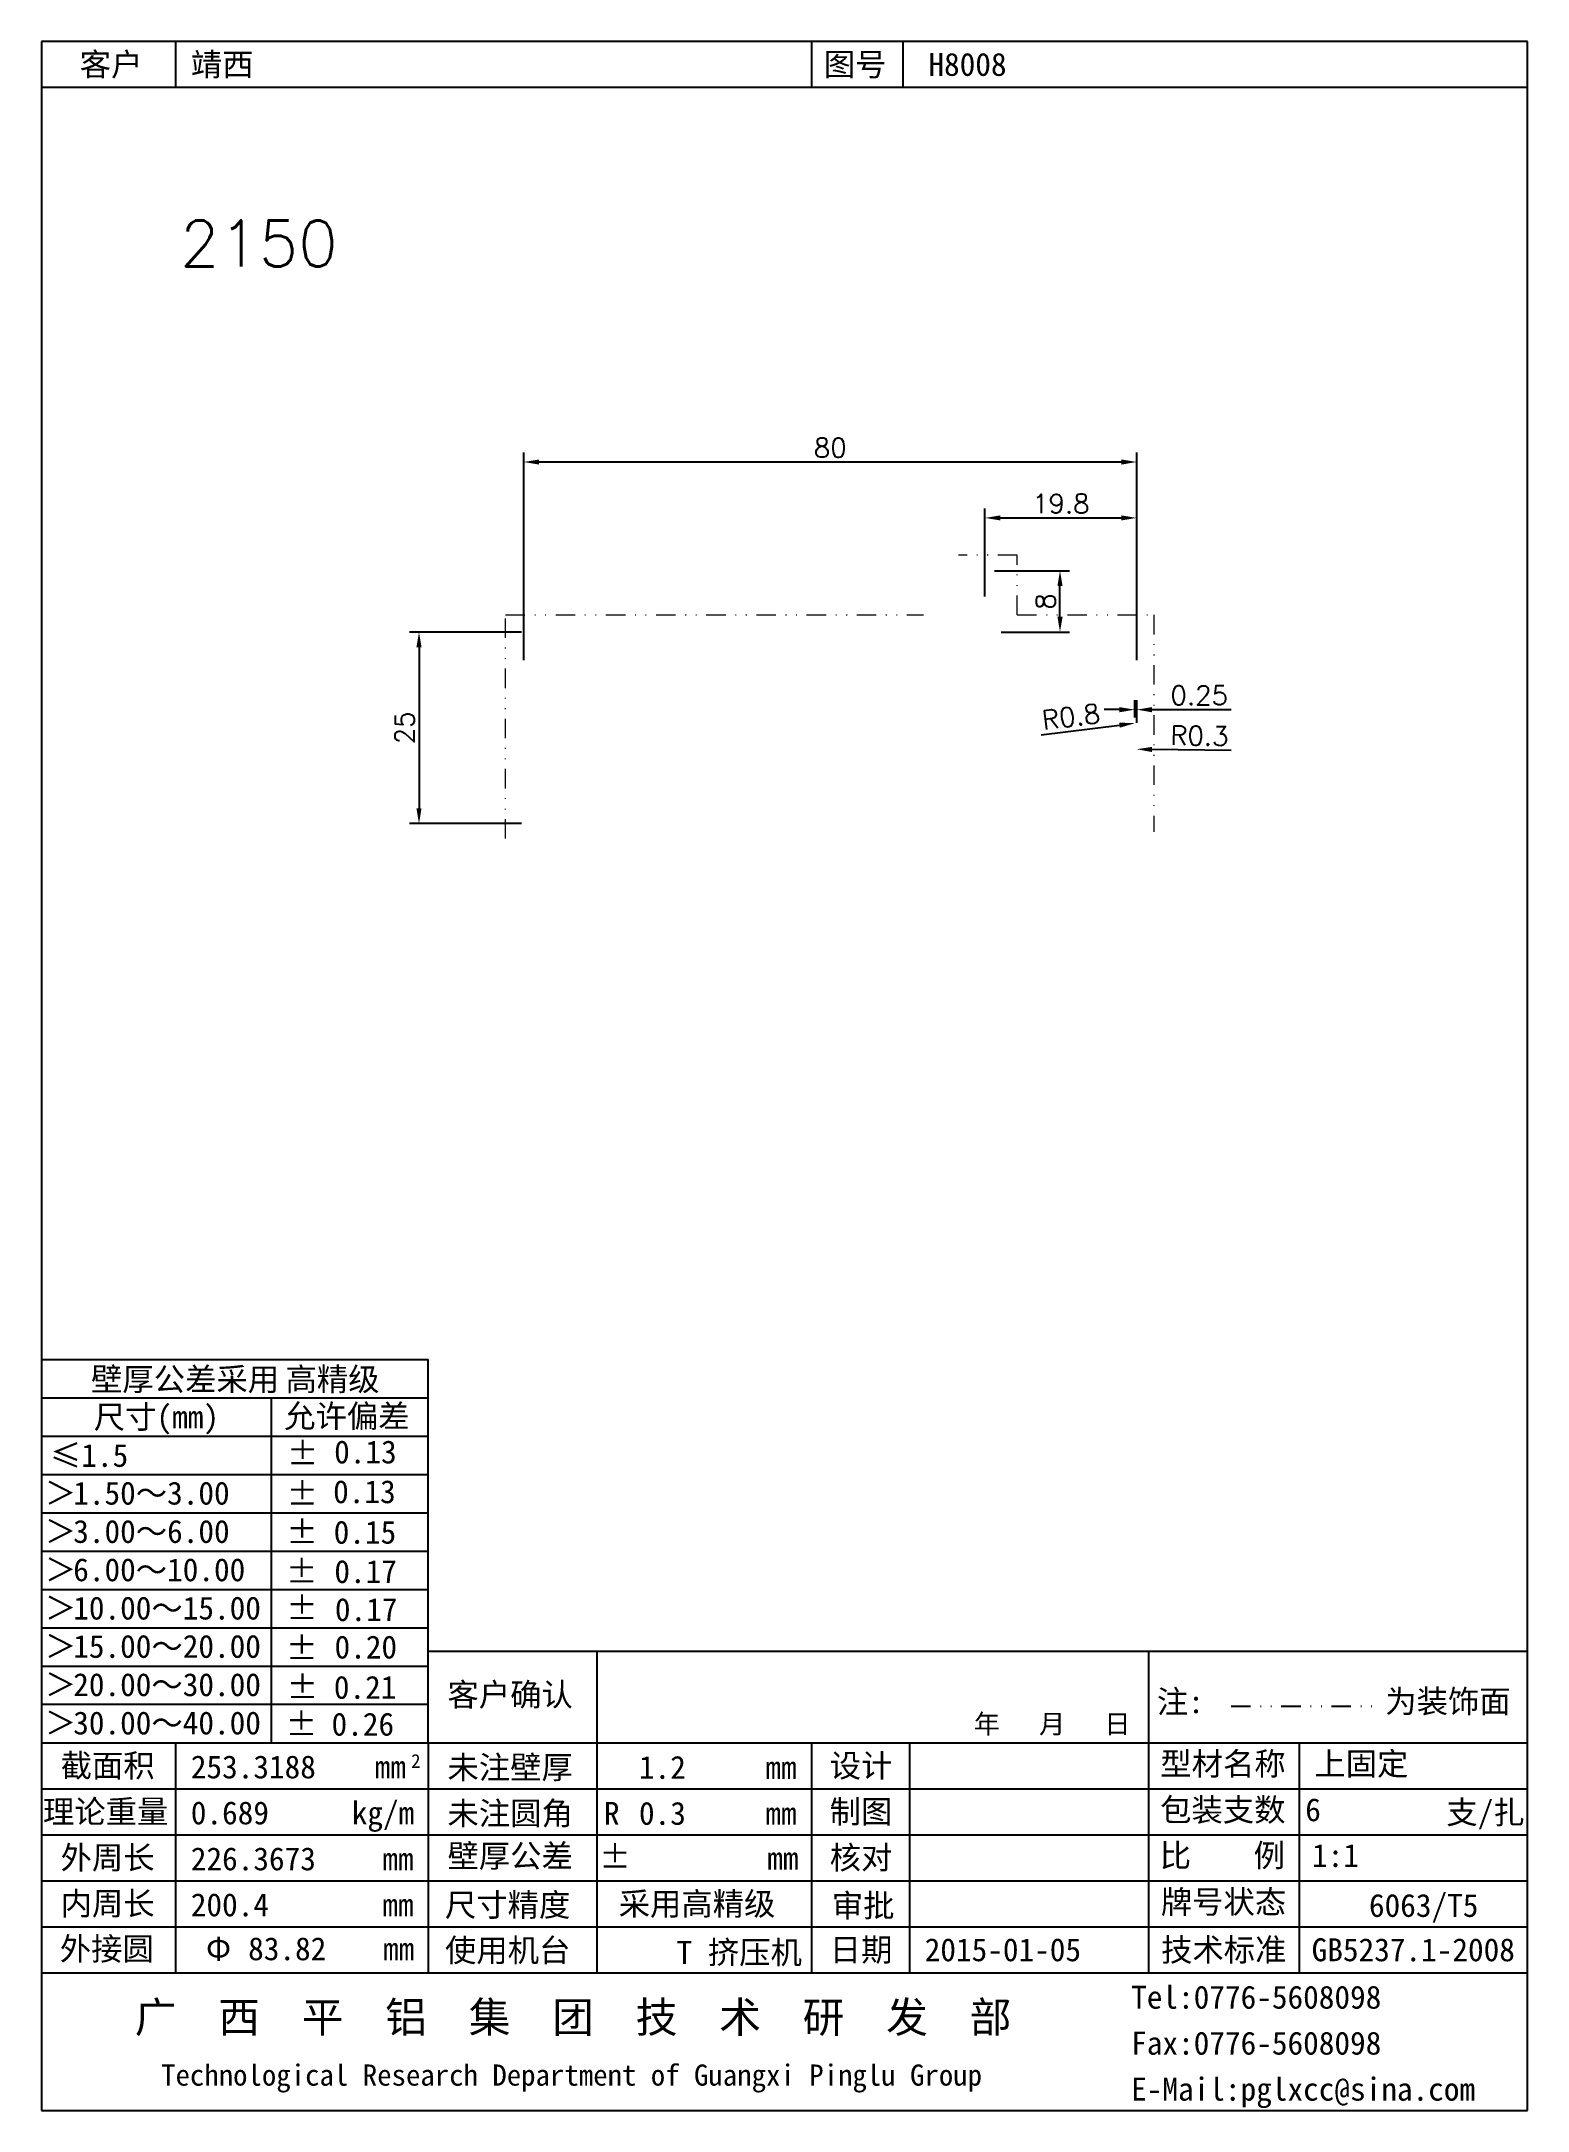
# Model space of a CAD drawing. Header units: millimetres. Extents: x -691 to 1378, y -267 to 296.
# Drawn here: x 796.2 to 990.2, y 3.5 to 273.6 of the extents above; entities that cross this region are included whole.
import ezdxf

# ---------------------------------------------------------------- set-up
doc = ezdxf.new("R2010")
doc.units = ezdxf.units.MM
doc.header["$MEASUREMENT"] = 0
doc.linetypes.add('DIVIDEX2', pattern=[63.5, 25.4, -12.7, 0, -12.7, 0, -12.7])
doc.layers.add('DIM', color=1, linetype='Continuous')
doc.layers.add('图层1', color=4, linetype='DIVIDEX2', lineweight=15)
doc.styles.add('LT2.5', font='SimSun.ttf', dxfattribs={"height": 2.5})
doc.styles.add('LT3', font='SimSun.ttf', dxfattribs={"height": 3})
doc.styles.add('LT4', font='SimSun.ttf', dxfattribs={"height": 4})
doc.styles.get("Standard").update_dxf_attribs({"font": 'txt', "bigfont": 'gbcbig.shx'})
doc.dimstyles.new('ISO-25', dxfattribs={"dimtxt": 2.5, "dimasz": 2, "dimexe": 1.25, "dimexo": 0.625, "dimtad": 1, "dimdsep": 46, "dimtxsty": 'Standard', "dimcen": 0, "dimadec": 0, "dimazin": 0, "dimtfac": 1, "dimtofl": 0, "dimtmove": 0, "dimatfit": 3, "dimfxl": 1, "dimarcsym": 0})

msp = doc.modelspace()

# ---------------------------------------------------------------- texts
at = {"layer": 'DIM', "insert": (814.267, 250.257), "char_height": 6, "width": 959.26044, "attachment_point": 1}
msp.add_mtext('2150', dxfattribs=at)

# ---------------------------------------------------------------- blocks, each defined once
blk = doc.blocks.new('1')
for p, q in [((195.97, 278.63), (1.97, 278.63)), ((1.97, 278.63), (1.97, 8.51)), ((19.47, 278.63), (19.47, 272.63)), ((102.47, 278.63), (102.47, 272.63)), ((114.43, 278.63), (114.43, 272.63)), ((195.97, 8.51), (195.97, 278.63)), ((195.97, 272.63), (1.97, 272.63)), ((52.47, 68.51), (195.97, 68.51)), ((74.47, 68.51), (74.47, 26.51)), ((146.47, 68.51), (146.47, 26.51)), ((1.97, 56.51), (195.97, 56.51)), ((19.47, 56.51), (19.47, 26.51)), ((52.47, 56.51), (52.47, 26.51)), ((102.47, 56.51), (102.47, 26.51)), ((115.27, 56.51), (115.27, 26.51)), ((166.13, 56.51), (166.13, 26.51)), ((1.97, 50.51), (195.97, 50.51)), ((1.97, 44.51), (195.97, 44.51)), ((1.97, 38.51), (195.97, 38.51)), ((1.97, 32.51), (195.97, 32.51)), ((1.97, 26.51), (195.97, 26.51)), ((1.97, 8.51), (195.97, 8.51))]:
    blk.add_line(p, q)
at = {"ltscale": 0.1}
for p, q in [((1.96, 106.55), (52.47, 106.55)), ((52.47, 56.55), (52.47, 106.55)), ((1.96, 101.55), (52.47, 101.55)), ((31.98, 101.55), (31.98, 56.55)), ((1.96, 96.55), (52.47, 96.55)), ((1.96, 91.55), (52.47, 91.55)), ((1.96, 86.55), (52.47, 86.55)), ((1.97, 86.55), (52.47, 86.55)), ((1.97, 81.55), (52.47, 81.55)), ((1.97, 76.55), (52.47, 76.55)), ((1.97, 71.55), (52.47, 71.55)), ((1.97, 66.55), (52.47, 66.55)), ((1.97, 61.55), (52.47, 61.55))]:
    blk.add_line(p, q, dxfattribs=at)
at = {"linetype": 'DIVIDEX2', "ltscale": 0.1}
blk.add_line((157.27, 61.3), (175.68, 61.3), dxfattribs=at)
for s, height, style, p in [('客户', 3, 'LT3', (6.97, 274.13)), ('图号', 3, 'LT3', (104.1, 274.13)), ('客户确认', 3, 'LT3', (54.97, 61.32)), ('年   月   日', 2.5, 'LT3', (123.69, 57.75)), ('截面积', 3, 'LT3', (4.47, 52.05)), ('mm', 3, 'LT3', (45.47, 51.88)), ('2', 1.8, 'LT3', (50.23, 53.25)), ('未注壁厚', 3, 'LT3', (54.97, 51.82)), ('mm', 3, 'LT3', (96.47, 51.82)), ('设计', 3, 'LT3', (104.87, 52.05)), ('型材名称', 3, 'LT3', (148.02, 52.29)), ('理论重量', 3, 'LT3', (2.17, 46.05)), ('kg/m', 3, 'LT3', (42.47, 45.88)), ('未注圆角', 3, 'LT3', (54.97, 45.82)), ('R', 3, 'LT3', (75.4, 45.82)), ('制图', 3, 'LT3', (104.87, 46.05)), ('包装支数', 3, 'LT3', (148, 46.29)), ('mm', 3, 'LT3', (96.47, 45.82)), ('外周长', 3, 'LT3', (4.47, 40.05)), ('壁厚公差', 3, 'LT3', (54.97, 40.26)), ('核对', 3, 'LT3', (104.87, 40.05)), ('比    例', 3, 'LT3', (147.95, 40.32)), ('mm', 3, 'LT3', (46.47, 39.88)), ('内周长', 3, 'LT3', (4.47, 34.05)), ('mm', 3, 'LT3', (46.47, 33.88)), ('牌号状态', 3, 'LT3', (148.09, 34.26)), ('外接圆 ', 3, 'LT3', (4.37, 28.14)), ('Φ', 3, 'LT3', (23.45, 28.14)), ('mm', 3, 'LT3', (46.56, 28.14)), ('使用机台', 3, 'LT3', (54.65, 27.95)), ('日期', 3, 'LT3', (104.87, 28.01)), ('技术标准', 3, 'LT3', (148.12, 28.01)), ('GB5237.1-2008', 3, 'LT3', (167.78, 28.01)), ('Tel:0776-5608098', 3, 'LT3', (144.22, 21.82)), ('广  西  平  铝  集  团  技  术  研  发  部', 4, 'LT4', (14.15, 18.71)), ('Fax:0776-5608098', 3, 'LT3', (144.22, 15.82)), ('Technological Research Department of Guangxi Pinglu Group', 2.7638, 'LT2.5', (17.59, 11.77)), ('E-Mail:pglxcc@sina.com', 3, 'LT3', (144.22, 9.82))]:
    blk.add_text(s, height=height, dxfattribs=dict(style=style)).set_placement(p)
at = {"ltscale": 0.1, "style": 'LT3'}
for s, p in [('壁厚公差采用', (8.44, 102.49)), ('高精级', (33.83, 102.49)), ('尺寸(mm)', (8.8, 97.57)), ('允许偏差', (33.65, 97.67)), ('≤1.5', (3.1, 92.55)), ('±', (34.03, 92.82)), ('0.13', (40.18, 93)), ('1.50～3.00', (6.12, 87.62)), ('±', (33.98, 87.55)), ('0.13', (40.05, 87.81)), ('3.00～6.00', (6.12, 82.62)), ('±', (33.96, 82.53)), ('0.15', (40.12, 82.52)), ('6.00～10.00', (6.12, 77.62)), ('±', (33.91, 77.4)), ('0.17', (40.21, 77.39)), ('±', (33.94, 72.61)), ('10.00～15.00', (6.12, 72.62)), ('0.17', (40.28, 72.42)), ('15.00～20.00', (6.12, 67.62)), ('±', (33.92, 67.39)), ('0.20', (40.23, 67.53)), ('20.00～30.00', (6.12, 62.62)), ('±', (34, 62.3)), ('0.21', (40.14, 62.27)), ('注:', (147.57, 60.4)), ('为装饰面', (177.39, 60.44)), ('30.00～40.00', (6.12, 57.62)), ('±', (33.86, 57.47)), ('0.26', (39.84, 57.46)), ('支/扎', (185.36, 45.95)), ('±', (74.8, 40.17)), ('mm', (96.71, 39.96)), ('尺寸精度', (54.64, 33.87)), ('采用高精级', (77.32, 34.01)), ('审批', (105.14, 33.78)), ('6063/T5', (175.26, 33.8)), ('T 挤压机', (84.88, 27.67))]:
    blk.add_text(s, height=3, dxfattribs=at).set_placement(p)
for p in [(2.94, 91.22), (2.94, 86.22), (2.94, 81.22), (2.94, 76.22), (2.94, 71.22), (2.94, 66.22), (2.94, 61.22)]:
    blk.add_text('∧', height=3, rotation=270, dxfattribs=at).set_placement(p)
at = {"style": 'LT3', "flags": 12}
for tag, p in [('客户', (21.47, 274.13)), ('图号', (117.75, 274.13)), ('截面积', (21.47, 51.88)), ('未注壁厚', (79.97, 51.82)), ('设计', (117.27, 52.05)), ('型材名称', (168.13, 52.29)), ('理论重量', (21.47, 45.88)), ('未注圆角', (79.97, 45.82)), ('制图', (117.27, 46.05)), ('包装支数', (166.95, 46.29)), ('外周长', (21.47, 39.88)), ('壁厚公差', (79.97, 40.05)), ('核对', (117.27, 40.05)), ('比例', (167.83, 40.32)), ('内周长', (21.47, 33.88)), ('审批', (117.27, 33.86)), ('外接圆D', (28.95, 28.14)), ('使用机台', (74.87, 27.74)), ('日期', (117.27, 28.01))]:
    blk.add_attdef(tag, p, '', height=3, dxfattribs=at)
blk = doc.blocks.new('*D67')
at = {"layer": 'Defpoints', "color": 0, "transparency": 16777216}
for p in [(939.14, 218.73), (859.14, 192.23), (939.14, 192.23)]:
    blk.add_point(p, dxfattribs=at)
at = {"layer": 'DIM', "color": 0, "lineweight": -2, "transparency": 16777216}
for p, q in [((859.14, 192.85), (859.14, 219.98)), ((939.14, 192.85), (939.14, 219.98)), ((861.14, 218.73), (937.14, 218.73))]:
    blk.add_line(p, q, dxfattribs=at)
at = {"layer": 'DIM', "color": 0, "transparency": 16777216}
for points in [[(861.14, 219.06), (861.14, 218.39), (859.14, 218.73)], [(937.14, 219.06), (937.14, 218.39), (939.14, 218.73)]]:
    blk.add_solid(points, dxfattribs=at)
at = {"layer": 'DIM', "color": 0, "transparency": 16777216, "insert": (899.14, 220.6), "char_height": 2.5, "attachment_point": 5}
blk.add_mtext('80', dxfattribs=at)
blk = doc.blocks.new('*D68')
at = {"layer": 'Defpoints', "color": 0, "transparency": 16777216}
for p in [(939.14, 211.43), (919.34, 200.53), (939.14, 192.23)]:
    blk.add_point(p, dxfattribs=at)
at = {"layer": 'DIM', "color": 0, "lineweight": -2, "transparency": 16777216}
for p, q in [((919.34, 201.16), (919.34, 212.68)), ((921.34, 211.43), (937.14, 211.43)), ((939.14, 192.85), (939.14, 212.68))]:
    blk.add_line(p, q, dxfattribs=at)
at = {"layer": 'DIM', "color": 0, "transparency": 16777216}
for points in [[(921.34, 211.76), (921.34, 211.1), (919.34, 211.43)], [(937.14, 211.76), (937.14, 211.1), (939.14, 211.43)]]:
    blk.add_solid(points, dxfattribs=at)
at = {"layer": 'DIM', "color": 0, "transparency": 16777216, "insert": (929.24, 213.3), "char_height": 2.5, "attachment_point": 5}
blk.add_mtext('19.8', dxfattribs=at)
blk = doc.blocks.new('*D69')
at = {"layer": 'Defpoints', "color": 0, "transparency": 16777216}
for p in [(919.94, 204.53), (929.13, 204.53), (920.84, 196.53)]:
    blk.add_point(p, dxfattribs=at)
at = {"layer": 'DIM', "color": 0, "lineweight": -2, "transparency": 16777216}
for p, q in [((920.57, 204.53), (930.38, 204.53)), ((929.13, 198.53), (929.13, 202.53)), ((921.47, 196.53), (930.38, 196.53))]:
    blk.add_line(p, q, dxfattribs=at)
at = {"layer": 'DIM', "color": 0, "transparency": 16777216}
for points in [[(928.8, 202.53), (929.47, 202.53), (929.13, 204.53)], [(928.8, 198.53), (929.47, 198.53), (929.13, 196.53)]]:
    blk.add_solid(points, dxfattribs=at)
at = {"layer": 'DIM', "color": 0, "transparency": 16777216, "insert": (927.26, 200.53), "char_height": 2.5, "attachment_point": 5, "rotation": 90}
blk.add_mtext('8', dxfattribs=at)
blk = doc.blocks.new('*D70')
at = {"layer": 'Defpoints', "color": 0, "transparency": 16777216}
for p in [(859.44, 196.53), (845.46, 171.53), (859.44, 171.53)]:
    blk.add_point(p, dxfattribs=at)
at = {"layer": 'DIM', "color": 0, "lineweight": -2, "transparency": 16777216}
for p, q in [((858.82, 196.53), (844.21, 196.53)), ((845.46, 194.53), (845.46, 173.53)), ((858.82, 171.53), (844.21, 171.53))]:
    blk.add_line(p, q, dxfattribs=at)
at = {"layer": 'DIM', "color": 0, "transparency": 16777216}
for points in [[(845.12, 194.53), (845.79, 194.53), (845.46, 196.53)], [(845.12, 173.53), (845.79, 173.53), (845.46, 171.53)]]:
    blk.add_solid(points, dxfattribs=at)
at = {"layer": 'DIM', "color": 0, "transparency": 16777216, "insert": (843.58, 184.03), "char_height": 2.5, "attachment_point": 5, "rotation": 90}
blk.add_mtext('25', dxfattribs=at)
blk = doc.blocks.new('*D71')
at = {"layer": 'Defpoints', "color": 0, "transparency": 16777216}
for p in [(939.14, 186.4), (938.89, 184.73), (939.14, 184.03)]:
    blk.add_point(p, dxfattribs=at)
at = {"layer": 'DIM', "color": 0, "lineweight": -2, "transparency": 16777216}
for p, q in [((936.89, 186.4), (934.89, 186.4)), ((938.89, 185.36), (938.89, 187.65)), ((939.14, 184.66), (939.14, 187.65)), ((941.14, 186.4), (951.47, 186.4))]:
    blk.add_line(p, q, dxfattribs=at)
at = {"layer": 'DIM', "color": 0, "transparency": 16777216}
for points in [[(936.89, 186.73), (936.89, 186.06), (938.89, 186.4)], [(941.14, 186.73), (941.14, 186.06), (939.14, 186.4)]]:
    blk.add_solid(points, dxfattribs=at)
at = {"layer": 'DIM', "color": 0, "transparency": 16777216, "insert": (947.31, 188.27), "char_height": 2.5, "attachment_point": 5}
blk.add_mtext('0.25', dxfattribs=at)
blk = doc.blocks.new('*D72')
at = {"layer": 'Defpoints', "color": 0, "transparency": 16777216}
for p in [(938.9, 184.63), (939.69, 184.73)]:
    blk.add_point(p, dxfattribs=at)
at = {"layer": 'DIM', "color": 0, "lineweight": -2, "transparency": 16777216}
blk.add_line((926.66, 183.1), (936.91, 184.38), dxfattribs=at)
at = {"layer": 'DIM', "color": 0, "transparency": 16777216}
blk.add_solid([(936.87, 184.71), (936.95, 184.05), (938.9, 184.63)], dxfattribs=at)
at = {"layer": 'DIM', "color": 0, "transparency": 16777216, "insert": (930.56, 185.48), "char_height": 2.5, "attachment_point": 5, "rotation": 7.1334}
blk.add_mtext('R0.8', dxfattribs=at)
blk = doc.blocks.new('*D73')
at = {"layer": 'Defpoints', "color": 0, "transparency": 16777216}
for p in [(938.84, 181.24), (939.14, 181.23)]:
    blk.add_point(p, dxfattribs=at)
at = {"layer": 'DIM', "color": 0, "lineweight": -2, "transparency": 16777216}
blk.add_line((951.47, 181.05), (941.14, 181.21), dxfattribs=at)
at = {"layer": 'DIM', "color": 0, "transparency": 16777216}
blk.add_solid([(941.15, 181.54), (941.14, 180.87), (939.14, 181.23)], dxfattribs=at)
at = {"layer": 'DIM', "color": 0, "transparency": 16777216, "insert": (947.33, 182.99), "char_height": 2.5, "attachment_point": 5, "rotation": 359.1517}
blk.add_mtext('R0.3', dxfattribs=at)

# ---------------------------------------------------------------- dimensions: what is measured, and where the dimension line sits
at = {"layer": 'DIM'}
for base, p1, p2, picture, middle in [((939.141, 218.728), (859.141, 192.227), (939.141, 192.227), '*D67', (899.141, 220.603)), ((939.141, 186.397), (938.891, 184.73), (939.141, 184.032), '*D71', (947.308, 188.272))]:
    dim = msp.add_linear_dim(base=base, p1=p1, p2=p2, dimstyle='ISO-25', override={"dimfxl": 1.25}, dxfattribs=at)
    dim.commit()
    dim.dimension.update_dxf_attribs({"geometry": picture, "text_midpoint": middle})
dim = msp.add_linear_dim(base=(939.141, 211.43), p1=(919.341, 200.532), p2=(939.141, 192.227), dimstyle='ISO-25', override={"dimfxl": 1.25}, dxfattribs=at)
dim.commit()
dim.dimension.update_dxf_attribs({"geometry": '*D68', "text_midpoint": (929.241, 211.43), "dimtype": 160})
for base, p1, p2, picture, middle in [((929.132, 204.532), (920.841, 196.532), (919.941, 204.532), '*D69', (927.257, 200.532)), ((845.457, 171.532), (859.441, 196.532), (859.441, 171.532), '*D70', (843.582, 184.032))]:
    dim = msp.add_linear_dim(base=base, p1=p1, p2=p2, angle=90, dimstyle='ISO-25', override={"dimfxl": 1.25}, dxfattribs=at)
    dim.commit()
    dim.dimension.update_dxf_attribs({"geometry": picture, "text_midpoint": middle})
for center, mpoint, picture, middle in [((939.691, 184.73), (938.897, 184.631), '*D72', (930.561, 185.477)), ((938.841, 181.239), (939.141, 181.235), '*D73', (947.335, 182.989))]:
    dim = msp.add_radius_dim(center=center, mpoint=mpoint, dimstyle='ISO-25', override={"dimfxl": 1.25}, dxfattribs=at)
    dim.commit()
    dim.dimension.update_dxf_attribs({"geometry": picture, "text_midpoint": middle})

# ---------------------------------------------------------------- linework, layer by layer
at = {"layer": '图层1', "ltscale": 0.1}
for p, q in [((923.545, 206.569), (915.888, 206.569)), ((923.545, 198.761), (923.545, 206.569)), ((856.753, 169.565), (856.753, 198.761)), ((856.753, 198.761), (911.303, 198.761)), ((923.545, 198.761), (941.378, 198.761)), ((941.378, 198.761), (941.378, 170.452))]:
    msp.add_line(p, q, dxfattribs=at)

# ---------------------------------------------------------------- block references
ref = msp.add_blockref('1', (794.203, -4.996))
ref.add_attrib('客户', '靖西', (815.673, 269.137), dxfattribs={"height": 3, "style": 'LT3'})
ref.add_attrib('图号', 'H8008', (911.957, 269.137), dxfattribs={"height": 3, "style": 'LT3'})
ref.add_attrib('截面积', '253.3188', (815.673, 46.885), dxfattribs={"height": 3, "style": 'LT3'})
ref.add_attrib('理论重量', '0.689', (815.673, 40.885), dxfattribs={"height": 3, "style": 'LT3'})
ref.add_attrib('外周长', '226.3673', (815.673, 34.885), dxfattribs={"height": 3, "style": 'LT3'})
ref.add_attrib('内周长', '200.4', (815.673, 28.885), dxfattribs={"height": 3, "style": 'LT3'})
ref.add_attrib('未注壁厚', '1.2', (874.173, 46.828), dxfattribs={"height": 3, "style": 'LT3'})
ref.add_attrib('未注圆角', '0.3', (874.173, 40.828), dxfattribs={"height": 3, "style": 'LT3'})
ref.add_attrib('外接圆D', '83.82', (823.157, 23.148), dxfattribs={"height": 3, "style": 'LT3'})
ref.add_attrib('日期', '2015-01-05', (911.473, 23.017), dxfattribs={"height": 3, "style": 'LT3'})
ref.add_attrib('比例', '1:1', (962.03, 35.324), dxfattribs={"height": 3, "style": 'LT3'})
ref.add_attrib('型材名称', '上固定', (962.333, 47.295), dxfattribs={"height": 3, "style": 'LT3'})
ref.add_attrib('包装支数', '6', (961.148, 41.295), dxfattribs={"height": 3, "style": 'LT3'})

msp.set_redraw_order([(e.dxf.handle, doc.entitydb.next_handle()) for e in msp.query("TEXT MTEXT ATTDEF DIMENSION ARC_DIMENSION")])  # texts and dimensions are drawn at this point

doc.saveas('drawing.dxf')
